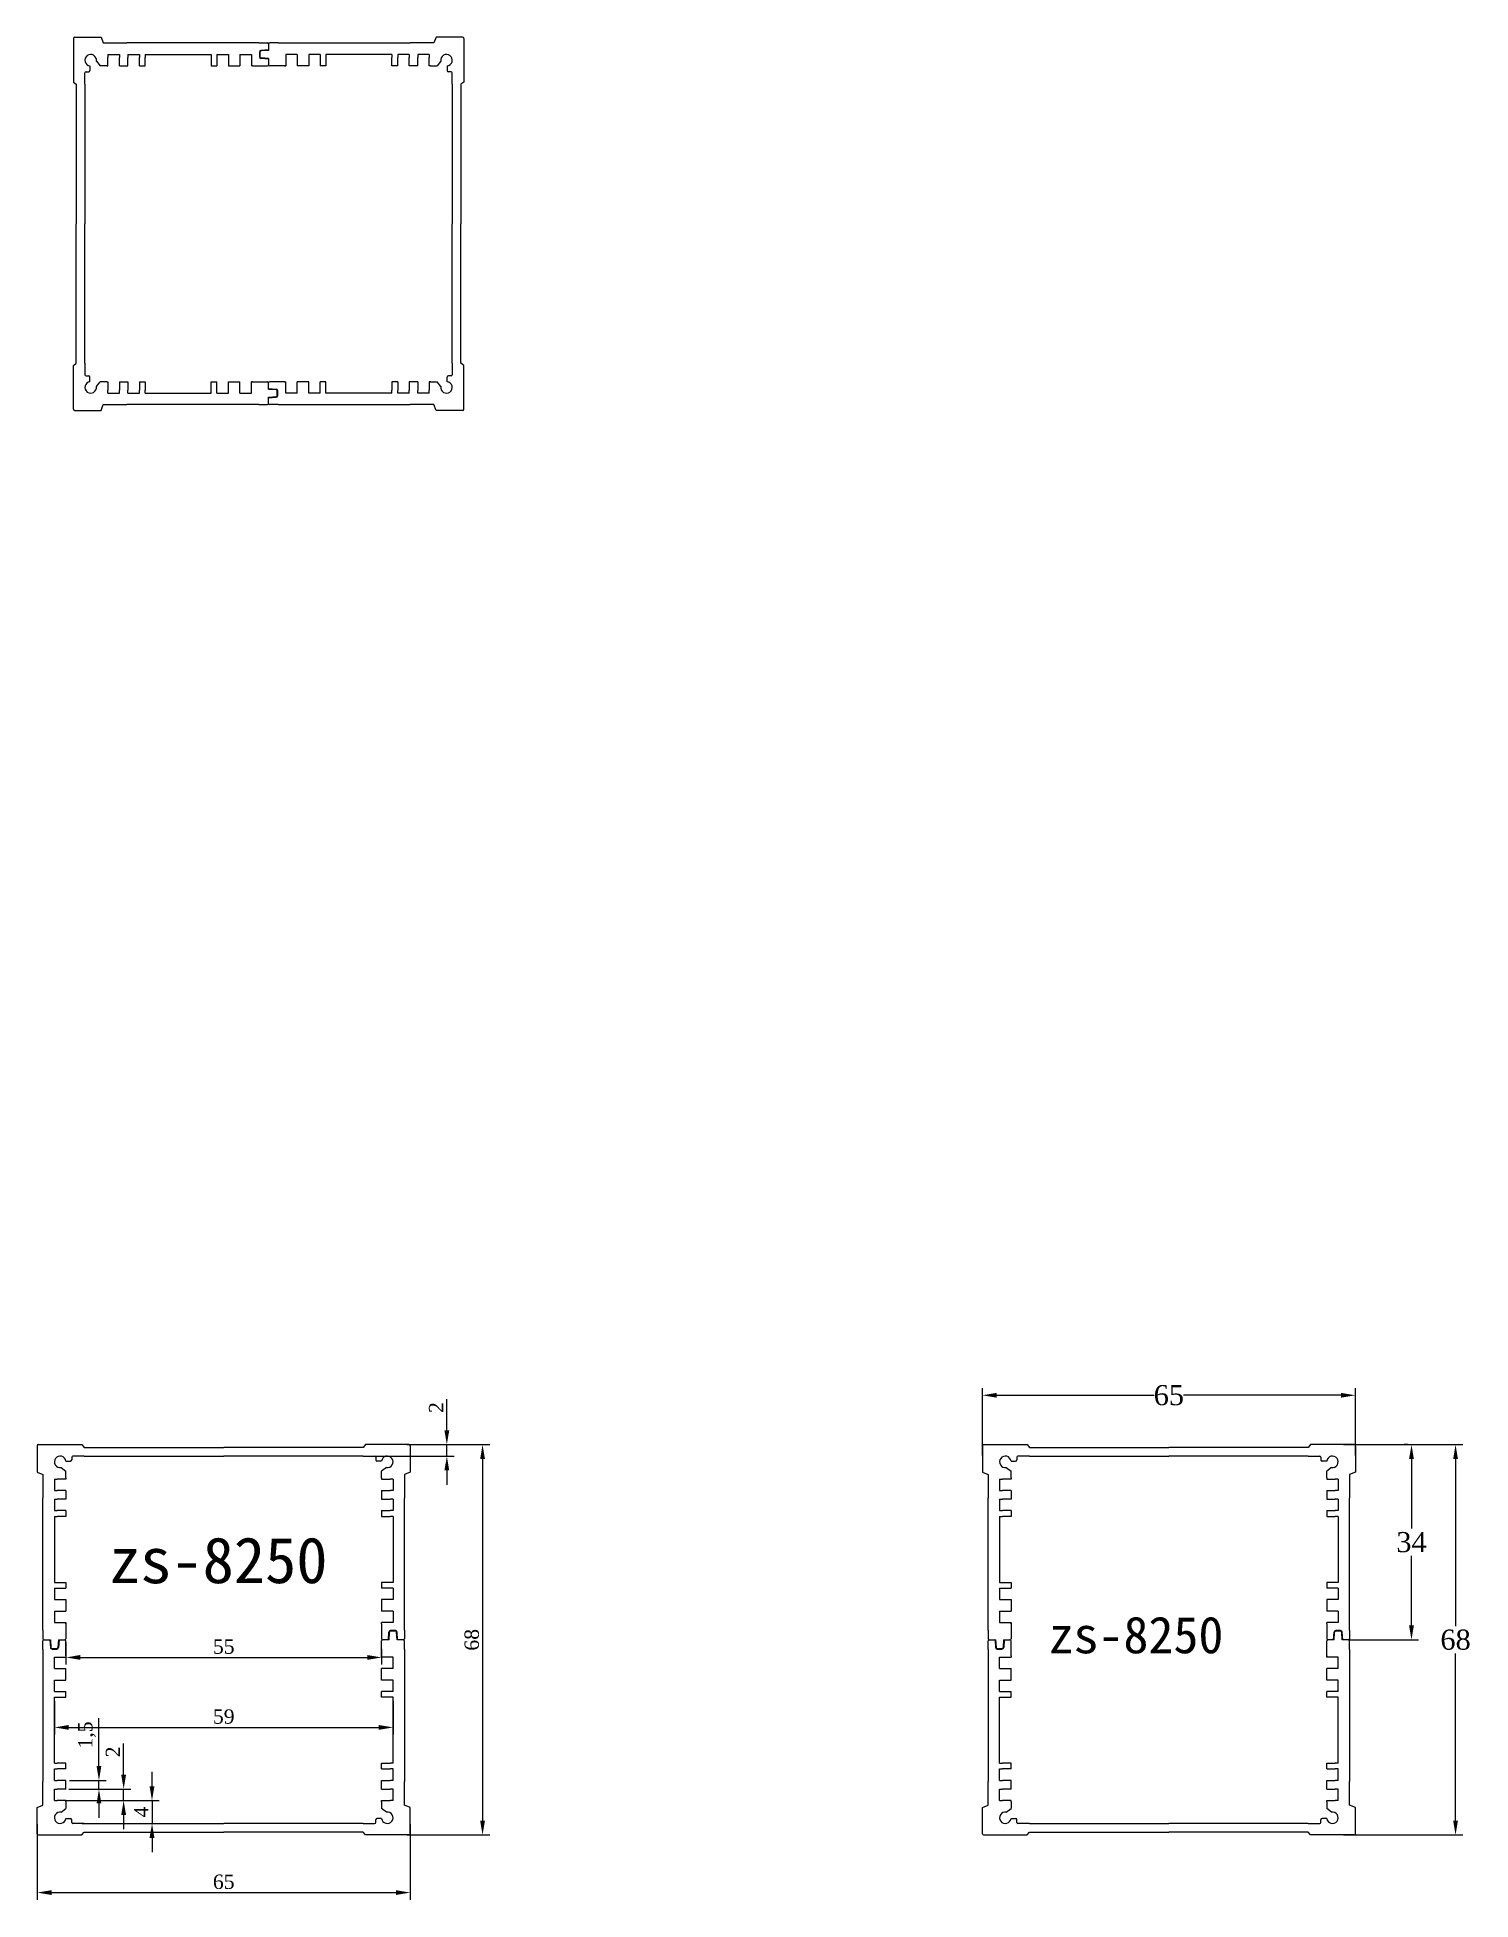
# Model space of a CAD drawing. Header units: millimetres. Extents: x 95 to 8422, y 499 to 941.
# Drawn here: x 3269.2 to 3519, y 499.3 to 823.7 of the extents above; entities that cross this region are included whole.
import ezdxf

# ---------------------------------------------------------------- set-up
doc = ezdxf.new("R2010")
doc.units = ezdxf.units.MM
doc.styles.get("Standard").update_dxf_attribs({"font": 'times.shx', "bigfont": 'gbcbig.shx'})
doc.dimstyles.new('ISO-25', dxfattribs={"dimtxt": 2.5, "dimasz": 2.5, "dimexe": 1.25, "dimexo": 0.625, "dimtad": 1, "dimtxsty": 'Standard', "dimcen": 2.5, "dimadec": 0, "dimazin": 0, "dimtfac": 1, "dimtmove": 0, "dimatfit": 3, "dimfxl": 0, "dimarcsym": 0})

msp = doc.modelspace()

# ---------------------------------------------------------------- texts
at = {"color": 2, "insert": (3281.727, 562.434), "char_height": 8, "width": 43.86933, "attachment_point": 1}
msp.add_mtext('{\\fFangSong_GB2312|b0|i0|c134|p49;zs-8250}', dxfattribs=at)
at = {"color": 5, "insert": (3445.456, 548.617), "char_height": 6.4, "width": 35.09546, "attachment_point": 1}
msp.add_mtext('{\\fFangSong_GB2312|b0|i0|c134|p49;zs-8250}', dxfattribs=at)

# ---------------------------------------------------------------- blocks, each defined once
blk = doc.blocks.new('*D1')
at = {"color": 0, "lineweight": -2}
for p, q in [((3333.68, 578.56), (3348.08, 578.56)), ((3346.83, 576.06), (3346.83, 513.06)), ((3333.68, 510.56), (3348.08, 510.56))]:
    blk.add_line(p, q, dxfattribs=at)
at = {"color": 0}
for points in [[(3346.42, 576.06), (3347.25, 576.06), (3346.83, 578.56)], [(3346.42, 513.06), (3347.25, 513.06), (3346.83, 510.56)]]:
    blk.add_solid(points, dxfattribs=at)
at = {"layer": 'Defpoints', "color": 0}
for p in [(3333.05, 578.56), (3333.05, 510.56), (3346.83, 510.56)]:
    blk.add_point(p, dxfattribs=at)
at = {"color": 0, "insert": (3344.96, 544.56), "char_height": 2.5, "attachment_point": 5, "rotation": 90}
blk.add_mtext('68', dxfattribs=at)
blk = doc.blocks.new('*D2')
at = {"color": 0, "lineweight": -2}
for p, q in [((3269.23, 512.43), (3269.23, 499.28)), ((3334.23, 512.43), (3334.23, 499.28)), ((3271.73, 500.53), (3331.73, 500.53))]:
    blk.add_line(p, q, dxfattribs=at)
at = {"color": 0}
for points in [[(3271.73, 500.94), (3271.73, 500.11), (3269.23, 500.53)], [(3331.73, 500.94), (3331.73, 500.11), (3334.23, 500.53)]]:
    blk.add_solid(points, dxfattribs=at)
at = {"layer": 'Defpoints', "color": 0}
for p in [(3269.23, 513.06), (3334.23, 513.06), (3334.23, 500.53)]:
    blk.add_point(p, dxfattribs=at)
at = {"color": 0, "insert": (3301.73, 502.4), "char_height": 2.5, "attachment_point": 5}
blk.add_mtext('65', dxfattribs=at)
blk = doc.blocks.new('*D3')
at = {"color": 0, "lineweight": -2}
for p, q in [((3289.23, 519.06), (3289.23, 521.56)), ((3274.11, 516.56), (3290.48, 516.56)), ((3289.23, 516.56), (3289.23, 512.56)), ((3277.06, 512.56), (3290.48, 512.56)), ((3289.23, 510.06), (3289.23, 507.56))]:
    blk.add_line(p, q, dxfattribs=at)
at = {"color": 0}
for points in [[(3288.81, 519.06), (3289.65, 519.06), (3289.23, 516.56)], [(3288.81, 510.06), (3289.65, 510.06), (3289.23, 512.56)]]:
    blk.add_solid(points, dxfattribs=at)
at = {"layer": 'Defpoints', "color": 0}
for p in [(3273.48, 516.56), (3276.43, 512.56), (3289.23, 512.56)]:
    blk.add_point(p, dxfattribs=at)
at = {"color": 0, "insert": (3287.35, 514.56), "char_height": 2.5, "attachment_point": 5, "rotation": 90}
blk.add_mtext('4', dxfattribs=at)
blk = doc.blocks.new('*D4')
at = {"color": 0, "lineweight": -2}
for p, q in [((3284.29, 521.06), (3284.29, 526.48)), ((3274.73, 518.56), (3285.54, 518.56)), ((3274.73, 516.56), (3285.54, 516.56)), ((3284.29, 516.56), (3284.29, 518.56)), ((3284.29, 514.06), (3284.29, 511.56))]:
    blk.add_line(p, q, dxfattribs=at)
at = {"color": 0}
for points in [[(3283.87, 521.06), (3284.71, 521.06), (3284.29, 518.56)], [(3283.87, 514.06), (3284.71, 514.06), (3284.29, 516.56)]]:
    blk.add_solid(points, dxfattribs=at)
at = {"layer": 'Defpoints', "color": 0}
for p in [(3274.11, 518.56), (3274.11, 516.56), (3284.29, 518.56)]:
    blk.add_point(p, dxfattribs=at)
at = {"color": 0, "insert": (3282.42, 525.02), "char_height": 2.5, "attachment_point": 5, "rotation": 90}
blk.add_mtext('2', dxfattribs=at)
blk = doc.blocks.new('*D5')
at = {"color": 0, "lineweight": -2}
for p, q in [((3279.99, 522.56), (3279.99, 530.89)), ((3274.86, 520.06), (3281.24, 520.06)), ((3279.99, 518.56), (3279.99, 520.06)), ((3274.73, 518.56), (3281.24, 518.56)), ((3279.99, 516.06), (3279.99, 513.56))]:
    blk.add_line(p, q, dxfattribs=at)
at = {"color": 0}
for points in [[(3279.57, 522.56), (3280.4, 522.56), (3279.99, 520.06)], [(3279.57, 516.06), (3280.4, 516.06), (3279.99, 518.56)]]:
    blk.add_solid(points, dxfattribs=at)
at = {"layer": 'Defpoints', "color": 0}
for p in [(3274.23, 520.06), (3279.99, 520.06), (3274.11, 518.56)]:
    blk.add_point(p, dxfattribs=at)
at = {"color": 0, "insert": (3277.9, 527.98), "char_height": 2.5, "attachment_point": 5, "rotation": 90}
blk.add_mtext('1,5', dxfattribs=at)
blk = doc.blocks.new('*D6')
at = {"color": 0, "lineweight": -2}
for p, q in [((3272.23, 533.93), (3272.23, 528.05)), ((3331.23, 533.93), (3331.23, 528.05)), ((3274.73, 529.3), (3328.73, 529.3))]:
    blk.add_line(p, q, dxfattribs=at)
at = {"color": 0}
for points in [[(3274.73, 529.72), (3274.73, 528.88), (3272.23, 529.3)], [(3328.73, 529.72), (3328.73, 528.88), (3331.23, 529.3)]]:
    blk.add_solid(points, dxfattribs=at)
at = {"layer": 'Defpoints', "color": 0}
for p in [(3272.23, 534.56), (3331.23, 534.56), (3331.23, 529.3)]:
    blk.add_point(p, dxfattribs=at)
at = {"color": 0, "insert": (3301.73, 531.18), "char_height": 2.5, "attachment_point": 5}
blk.add_mtext('59', dxfattribs=at)
blk = doc.blocks.new('*D36')
at = {"color": 0, "lineweight": -2}
for p, q in [((3340.61, 581.06), (3340.61, 586.48)), ((3338.68, 578.56), (3341.86, 578.56)), ((3340.61, 576.56), (3340.61, 578.56)), ((3327.66, 576.56), (3341.86, 576.56)), ((3340.61, 574.06), (3340.61, 571.56))]:
    blk.add_line(p, q, dxfattribs=at)
at = {"color": 0}
for points in [[(3340.19, 581.06), (3341.03, 581.06), (3340.61, 578.56)], [(3340.19, 574.06), (3341.03, 574.06), (3340.61, 576.56)]]:
    blk.add_solid(points, dxfattribs=at)
at = {"layer": 'Defpoints', "color": 0}
for p in [(3338.06, 578.56), (3340.61, 578.56), (3327.03, 576.56)]:
    blk.add_point(p, dxfattribs=at)
at = {"color": 0, "insert": (3338.74, 585.02), "char_height": 2.5, "attachment_point": 5, "rotation": 90}
blk.add_mtext('2', dxfattribs=at)
blk = doc.blocks.new('*D37')
at = {"color": 0, "lineweight": -2}
for p, q in [((3274.23, 544.13), (3274.23, 540.24)), ((3329.23, 542.98), (3329.23, 540.24)), ((3276.73, 541.49), (3326.73, 541.49))]:
    blk.add_line(p, q, dxfattribs=at)
at = {"color": 0}
for points in [[(3276.73, 541.91), (3276.73, 541.07), (3274.23, 541.49)], [(3326.73, 541.91), (3326.73, 541.07), (3329.23, 541.49)]]:
    blk.add_solid(points, dxfattribs=at)
at = {"layer": 'Defpoints', "color": 0}
for p in [(3274.23, 544.76), (3329.23, 543.61), (3329.23, 541.49)]:
    blk.add_point(p, dxfattribs=at)
at = {"color": 0, "insert": (3301.73, 543.36), "char_height": 2.5, "attachment_point": 5}
blk.add_mtext('55', dxfattribs=at)
blk = doc.blocks.new('*D38')
at = {"color": 5, "lineweight": -2}
for p, q in [((3433.93, 576.68), (3433.93, 588.41)), ((3498.93, 576.68), (3498.93, 588.41)), ((3436.43, 587.16), (3463.88, 587.16)), ((3496.43, 587.16), (3468.98, 587.16))]:
    blk.add_line(p, q, dxfattribs=at)
at = {"color": 5}
for points in [[(3436.43, 587.58), (3436.43, 586.74), (3433.93, 587.16)], [(3496.43, 587.58), (3496.43, 586.74), (3498.93, 587.16)]]:
    blk.add_solid(points, dxfattribs=at)
at = {"layer": 'Defpoints', "color": 0}
for p in [(3498.93, 587.16), (3433.93, 576.06), (3498.93, 576.06)]:
    blk.add_point(p, dxfattribs=at)
at = {"color": 5, "insert": (3466.43, 587.16), "char_height": 3.5, "attachment_point": 5}
blk.add_mtext('65', dxfattribs=at)
blk = doc.blocks.new('*D39')
at = {"color": 5, "lineweight": -2}
for p, q in [((3496.87, 578.56), (3517.64, 578.56)), ((3516.39, 576.06), (3516.39, 546.95)), ((3516.39, 513.06), (3516.39, 542.17)), ((3496.87, 510.56), (3517.64, 510.56))]:
    blk.add_line(p, q, dxfattribs=at)
at = {"color": 5}
for points in [[(3515.97, 576.06), (3516.81, 576.06), (3516.39, 578.56)], [(3515.97, 513.06), (3516.81, 513.06), (3516.39, 510.56)]]:
    blk.add_solid(points, dxfattribs=at)
at = {"layer": 'Defpoints', "color": 0}
for p in [(3496.24, 578.56), (3496.24, 510.56), (3516.39, 510.56)]:
    blk.add_point(p, dxfattribs=at)
at = {"color": 5, "insert": (3516.39, 544.56), "char_height": 3.5, "attachment_point": 5}
blk.add_mtext('68', dxfattribs=at)
blk = doc.blocks.new('*D40')
at = {"color": 5, "lineweight": -2}
for p, q in [((3508.08, 578.56), (3507.46, 578.56)), ((3508.71, 576.06), (3508.71, 563.93)), ((3508.71, 547.06), (3508.71, 559.18)), ((3497.93, 544.56), (3509.96, 544.56))]:
    blk.add_line(p, q, dxfattribs=at)
at = {"color": 5}
for points in [[(3508.29, 576.06), (3509.13, 576.06), (3508.71, 578.56)], [(3508.29, 547.06), (3509.13, 547.06), (3508.71, 544.56)]]:
    blk.add_solid(points, dxfattribs=at)
at = {"layer": 'Defpoints', "color": 0}
for p in [(3508.71, 578.56), (3508.71, 578.56), (3497.31, 544.56)]:
    blk.add_point(p, dxfattribs=at)
at = {"color": 5, "insert": (3508.71, 561.56), "char_height": 3.5, "attachment_point": 5}
blk.add_mtext('34', dxfattribs=at)

# ---------------------------------------------------------------- dimensions: what is measured, and where the dimension line sits
dim = msp.add_linear_dim(base=(3498.931, 587.159), p1=(3433.931, 576.059), p2=(3498.931, 576.059), dimstyle='ISO-25', override={"dimtxt": 3.5, "dimtad": 0, "dimtih": 1, "dimtoh": 1, "dimcen": 0, "dimclrd": 5, "dimclre": 5, "dimclrt": 5, "dimfxl": 0.18})
dim.commit()
dim.dimension.update_dxf_attribs({"geometry": '*D38', "text_midpoint": (3466.431, 587.159)})
at = {"color": 2}
for base, p1, p2, picture, middle in [((3340.611, 578.559), (3327.03, 576.559), (3338.06, 578.559), '*D36', (3338.736, 585.017)), ((3346.835, 510.559), (3333.05, 578.559), (3333.05, 510.559), '*D1', (3344.96, 544.559)), ((3279.986, 520.059), (3274.105, 518.559), (3274.23, 520.059), '*D5', (3277.903, 527.976)), ((3284.29, 518.559), (3274.105, 516.559), (3274.105, 518.559), '*D4', (3282.415, 525.017)), ((3289.229, 512.559), (3273.48, 516.559), (3276.43, 512.559), '*D3', (3287.354, 514.559))]:
    dim = msp.add_linear_dim(base=base, p1=p1, p2=p2, angle=90, dimstyle='ISO-25', dxfattribs=at)
    dim.commit()
    dim.dimension.update_dxf_attribs({"geometry": picture, "text_midpoint": middle})
for base, p1, p2, picture, middle in [((3516.389, 510.559), (3496.243, 578.559), (3496.243, 510.559), '*D39', (3516.389, 544.559)), ((3508.71, 578.559), (3497.306, 544.559), (3508.71, 578.559), '*D40', (3508.71, 561.559))]:
    dim = msp.add_linear_dim(base=base, p1=p1, p2=p2, angle=90, dimstyle='ISO-25', override={"dimtxt": 3.5, "dimtad": 0, "dimtih": 1, "dimtoh": 1, "dimcen": 0, "dimclrd": 5, "dimclre": 5, "dimclrt": 5, "dimfxl": 0.18})
    dim.commit()
    dim.dimension.update_dxf_attribs({"geometry": picture, "text_midpoint": middle})
for base, p1, p2, picture, middle in [((3329.23, 541.488), (3274.23, 544.759), (3329.23, 543.609), '*D37', (3301.73, 543.363)), ((3331.23, 529.301), (3272.23, 534.559), (3331.23, 534.559), '*D6', (3301.73, 531.176)), ((3334.23, 500.528), (3269.23, 513.059), (3334.23, 513.059), '*D2', (3301.73, 502.403))]:
    dim = msp.add_linear_dim(base=base, p1=p1, p2=p2, dimstyle='ISO-25', dxfattribs=at)
    dim.commit()
    dim.dimension.update_dxf_attribs({"geometry": picture, "text_midpoint": middle})

# ---------------------------------------------------------------- linework, layer by layer
for p, q in [((3275.543, 823.538), (3275.543, 815.938)), ((3275.743, 823.738), (3280.343, 823.738)), ((3280.343, 823.738), (3280.743, 822.738)), ((3280.743, 822.738), (3284.843, 822.738)), ((3307.843, 822.738), (3284.843, 822.738)), ((3307.843, 822.738), (3309.343, 822.738)), ((3307.943, 821.151), (3307.943, 820.325)), ((3308.043, 821.151), (3308.043, 820.325)), ((3309.537, 821.538), (3308.223, 821.451)), ((3309.543, 821.438), (3308.23, 821.351)), ((3309.537, 821.538), (3309.543, 821.539)), ((3309.543, 822.538), (3309.543, 821.438)), ((3309.543, 822.538), (3309.543, 821.539)), ((3311.243, 822.738), (3309.743, 822.738)), ((3311.243, 822.738), (3334.243, 822.738)), ((3338.343, 822.738), (3334.243, 822.738)), ((3338.743, 823.738), (3338.343, 822.738)), ((3343.343, 823.738), (3338.743, 823.738)), ((3343.543, 823.538), (3343.543, 815.938)), ((3277.743, 817.738), (3278.212, 817.738)), ((3278.412, 818.747), (3278.412, 817.938)), ((3279.532, 819.587), (3280.168, 818.738)), ((3281.343, 818.738), (3280.168, 818.738)), ((3281.343, 818.738), (3281.543, 818.738)), ((3281.543, 820.738), (3283.543, 820.738)), ((3281.543, 820.738), (3281.543, 820.238)), ((3281.543, 818.738), (3281.543, 820.238)), ((3283.543, 820.738), (3283.543, 820.238)), ((3283.543, 818.738), (3283.543, 820.238)), ((3283.543, 818.738), (3285.043, 818.738)), ((3285.043, 820.738), (3287.043, 820.738)), ((3285.043, 820.738), (3285.043, 820.238)), ((3285.043, 818.738), (3285.043, 820.238)), ((3287.043, 820.738), (3287.043, 820.238)), ((3287.043, 818.738), (3287.043, 820.238)), ((3287.043, 818.738), (3288.043, 818.738)), ((3288.043, 820.738), (3299.543, 820.738)), ((3288.043, 820.738), (3288.043, 820.238)), ((3288.043, 818.738), (3288.043, 820.238)), ((3299.543, 820.738), (3299.543, 820.081)), ((3299.543, 820.238), (3299.543, 818.738)), ((3299.543, 818.738), (3300.543, 818.738)), ((3300.543, 820.738), (3302.543, 820.738)), ((3300.543, 820.738), (3300.543, 820.238)), ((3300.543, 820.238), (3300.543, 818.938)), ((3300.543, 820.238), (3300.543, 818.738)), ((3302.543, 820.738), (3302.543, 820.238)), ((3302.543, 820.238), (3302.543, 818.938)), ((3302.543, 818.938), (3302.543, 818.738)), ((3302.543, 818.738), (3304.343, 818.738)), ((3304.343, 818.738), (3304.543, 818.738)), ((3304.543, 820.738), (3304.543, 818.938)), ((3304.543, 820.738), (3306.543, 820.738)), ((3304.543, 818.938), (3304.543, 818.738)), ((3306.543, 820.738), (3306.543, 818.938)), ((3306.543, 818.938), (3306.543, 818.738)), ((3306.743, 818.738), (3306.543, 818.738)), ((3306.743, 818.738), (3307.843, 818.738)), ((3307.843, 818.738), (3309.343, 818.738)), ((3308.043, 820.039), (3308.043, 820.038)), ((3308.043, 820.039), (3308.043, 820.038)), ((3309.537, 819.939), (3308.223, 820.026)), ((3309.543, 820.038), (3308.23, 820.126)), ((3309.543, 819.939), (3309.537, 819.939)), ((3309.543, 820.038), (3309.543, 818.938)), ((3309.543, 819.939), (3309.543, 818.938)), ((3311.243, 818.738), (3309.743, 818.738)), ((3312.543, 818.738), (3311.243, 818.738)), ((3312.343, 818.738), (3312.543, 818.738)), ((3312.543, 820.738), (3312.543, 818.938)), ((3314.543, 820.738), (3312.543, 820.738)), ((3312.543, 818.938), (3312.543, 818.738)), ((3314.543, 820.738), (3314.543, 818.938)), ((3314.543, 818.938), (3314.543, 818.738)), ((3314.743, 818.738), (3314.543, 818.738)), ((3316.543, 818.738), (3314.743, 818.738)), ((3318.543, 820.738), (3316.543, 820.738)), ((3316.543, 820.738), (3316.543, 820.238)), ((3316.543, 820.238), (3316.543, 818.938)), ((3316.543, 818.938), (3316.543, 818.738)), ((3318.543, 820.738), (3318.543, 820.238)), ((3318.543, 820.238), (3318.543, 818.938)), ((3318.543, 820.238), (3318.543, 818.738)), ((3319.543, 818.738), (3318.543, 818.738)), ((3331.043, 820.738), (3319.543, 820.738)), ((3319.543, 820.738), (3319.543, 820.081)), ((3319.543, 820.238), (3319.543, 818.738)), ((3331.043, 820.738), (3331.043, 820.238)), ((3331.043, 818.738), (3331.043, 820.238)), ((3332.043, 818.738), (3331.043, 818.738)), ((3334.043, 820.738), (3332.043, 820.738)), ((3332.043, 820.738), (3332.043, 820.238)), ((3332.043, 818.738), (3332.043, 820.238)), ((3334.043, 820.738), (3334.043, 820.238)), ((3334.043, 818.738), (3334.043, 820.238)), ((3335.543, 818.738), (3334.043, 818.738)), ((3337.543, 820.738), (3335.543, 820.738)), ((3335.543, 820.738), (3335.543, 820.238)), ((3335.543, 818.738), (3335.543, 820.238)), ((3337.543, 820.738), (3337.543, 820.238)), ((3337.543, 818.738), (3337.543, 820.238)), ((3337.743, 818.738), (3337.543, 818.738)), ((3337.743, 818.738), (3338.918, 818.738)), ((3339.555, 819.587), (3338.918, 818.738)), ((3340.675, 818.747), (3340.675, 817.938)), ((3341.343, 817.738), (3340.875, 817.738)), ((3275.543, 815.938), (3276.043, 815.538)), ((3276.043, 815.538), (3276.043, 791.238)), ((3277.543, 815.538), (3277.543, 817.538)), ((3277.543, 815.538), (3277.543, 791.238)), ((3341.543, 815.538), (3341.543, 817.538)), ((3341.543, 815.538), (3341.543, 791.238)), ((3343.543, 815.938), (3343.043, 815.538)), ((3343.043, 815.538), (3343.043, 791.238)), ((3276.043, 766.938), (3276.043, 791.238)), ((3277.543, 766.938), (3277.543, 791.238)), ((3341.543, 766.938), (3341.543, 791.238)), ((3343.043, 766.938), (3343.043, 791.238)), ((3275.543, 766.538), (3276.043, 766.938)), ((3275.543, 758.938), (3275.543, 766.538)), ((3277.543, 766.938), (3277.543, 764.938)), ((3341.543, 766.938), (3341.543, 764.938)), ((3343.543, 766.538), (3343.043, 766.938)), ((3343.543, 758.938), (3343.543, 766.538)), ((3277.743, 764.738), (3278.212, 764.738)), ((3278.412, 763.73), (3278.412, 764.538)), ((3279.532, 762.89), (3280.168, 763.738)), ((3281.343, 763.738), (3280.168, 763.738)), ((3281.343, 763.738), (3281.543, 763.738)), ((3281.543, 763.738), (3281.543, 762.238)), ((3283.543, 763.738), (3285.043, 763.738)), ((3283.543, 763.738), (3283.543, 762.238)), ((3285.043, 763.738), (3285.043, 762.238)), ((3287.043, 763.738), (3288.043, 763.738)), ((3287.043, 763.738), (3287.043, 762.238)), ((3288.043, 763.738), (3288.043, 762.238)), ((3299.543, 763.738), (3300.543, 763.738)), ((3299.543, 762.238), (3299.543, 763.738)), ((3300.543, 762.238), (3300.543, 763.738)), ((3300.543, 762.238), (3300.543, 763.538)), ((3302.543, 763.738), (3304.343, 763.738)), ((3302.543, 763.538), (3302.543, 763.738)), ((3302.543, 762.238), (3302.543, 763.538)), ((3304.343, 763.738), (3304.543, 763.738)), ((3304.543, 763.538), (3304.543, 763.738)), ((3304.543, 761.738), (3304.543, 763.538)), ((3306.543, 763.538), (3306.543, 763.738)), ((3306.743, 763.738), (3306.543, 763.738)), ((3306.543, 763.738), (3307.843, 763.738)), ((3306.543, 761.738), (3306.543, 763.538)), ((3307.843, 763.738), (3309.343, 763.738)), ((3309.543, 762.538), (3309.543, 763.538)), ((3309.543, 762.438), (3309.543, 763.538)), ((3309.543, 762.538), (3309.55, 762.538)), ((3309.55, 762.538), (3310.863, 762.451)), ((3311.243, 763.738), (3309.743, 763.738)), ((3312.343, 763.738), (3311.243, 763.738)), ((3312.343, 763.738), (3312.543, 763.738)), ((3312.543, 763.538), (3312.543, 763.738)), ((3312.543, 761.738), (3312.543, 763.538)), ((3314.543, 763.538), (3314.543, 763.738)), ((3314.743, 763.738), (3314.543, 763.738)), ((3314.543, 761.738), (3314.543, 763.538)), ((3316.543, 763.738), (3314.743, 763.738)), ((3316.543, 763.538), (3316.543, 763.738)), ((3316.543, 762.238), (3316.543, 763.538)), ((3319.543, 763.738), (3318.543, 763.738)), ((3318.543, 762.238), (3318.543, 763.738)), ((3318.543, 762.238), (3318.543, 763.538)), ((3319.543, 762.238), (3319.543, 763.738)), ((3332.043, 763.738), (3331.043, 763.738)), ((3331.043, 763.738), (3331.043, 762.238)), ((3332.043, 763.738), (3332.043, 762.238)), ((3335.543, 763.738), (3334.043, 763.738)), ((3334.043, 763.738), (3334.043, 762.238)), ((3335.543, 763.738), (3335.543, 762.238)), ((3337.743, 763.738), (3337.543, 763.738)), ((3337.543, 763.738), (3337.543, 762.238)), ((3337.743, 763.738), (3338.918, 763.738)), ((3339.555, 762.89), (3338.918, 763.738)), ((3340.675, 763.73), (3340.675, 764.538)), ((3341.343, 764.738), (3340.875, 764.738)), ((3280.343, 758.738), (3280.743, 759.738)), ((3280.743, 759.738), (3284.843, 759.738)), ((3281.543, 761.738), (3281.543, 762.238)), ((3281.543, 761.738), (3283.543, 761.738)), ((3283.543, 761.738), (3283.543, 762.238)), ((3307.843, 759.738), (3284.843, 759.738)), ((3285.043, 761.738), (3285.043, 762.238)), ((3285.043, 761.738), (3287.043, 761.738)), ((3287.043, 761.738), (3287.043, 762.238)), ((3288.043, 761.738), (3288.043, 762.238)), ((3288.043, 761.738), (3299.543, 761.738)), ((3299.543, 761.738), (3299.543, 762.396)), ((3300.543, 761.738), (3300.543, 762.238)), ((3300.543, 761.738), (3302.543, 761.738)), ((3302.543, 761.738), (3302.543, 762.238)), ((3304.543, 761.738), (3306.543, 761.738)), ((3307.843, 759.738), (3309.343, 759.738)), ((3309.543, 762.438), (3310.857, 762.351)), ((3309.543, 761.038), (3310.857, 761.126)), ((3309.543, 761.038), (3309.543, 761.038)), ((3309.543, 759.938), (3309.543, 761.038)), ((3309.55, 760.939), (3309.543, 760.938)), ((3309.543, 759.938), (3309.543, 760.938)), ((3309.55, 760.939), (3310.863, 761.026)), ((3311.243, 759.738), (3309.743, 759.738)), ((3311.043, 762.438), (3311.043, 762.438)), ((3311.043, 762.438), (3311.043, 762.438)), ((3311.043, 761.325), (3311.043, 762.151)), ((3311.143, 761.325), (3311.143, 762.151)), ((3311.243, 759.738), (3334.243, 759.738)), ((3314.543, 761.738), (3312.543, 761.738)), ((3316.543, 761.738), (3316.543, 762.238)), ((3318.543, 761.738), (3316.543, 761.738)), ((3318.543, 761.738), (3318.543, 762.238)), ((3319.543, 761.738), (3319.543, 762.396)), ((3331.043, 761.738), (3319.543, 761.738)), ((3331.043, 761.738), (3331.043, 762.238)), ((3332.043, 761.738), (3332.043, 762.238)), ((3334.043, 761.738), (3332.043, 761.738)), ((3334.043, 761.738), (3334.043, 762.238)), ((3338.343, 759.738), (3334.243, 759.738)), ((3335.543, 761.738), (3335.543, 762.238)), ((3337.543, 761.738), (3335.543, 761.738)), ((3337.543, 761.738), (3337.543, 762.238)), ((3338.743, 758.738), (3338.343, 759.738)), ((3275.743, 758.738), (3280.343, 758.738)), ((3343.343, 758.738), (3338.743, 758.738)), ((3269.23, 578.359), (3269.23, 573.759)), ((3269.43, 578.559), (3277.03, 578.559)), ((3277.03, 578.559), (3277.43, 578.059)), ((3277.43, 578.059), (3301.73, 578.059)), ((3326.03, 578.059), (3301.73, 578.059)), ((3326.43, 578.559), (3326.03, 578.059)), ((3334.03, 578.559), (3326.43, 578.559)), ((3334.23, 578.359), (3334.23, 573.759)), ((3433.931, 578.359), (3433.931, 573.759)), ((3434.131, 578.559), (3441.731, 578.559)), ((3441.731, 578.559), (3442.131, 578.059)), ((3442.131, 578.059), (3466.431, 578.059)), ((3490.731, 578.059), (3466.431, 578.059)), ((3491.131, 578.559), (3490.731, 578.059)), ((3498.731, 578.559), (3491.131, 578.559)), ((3498.931, 578.359), (3498.931, 573.759)), ((3273.382, 574.57), (3274.23, 573.934)), ((3274.222, 575.69), (3275.03, 575.69)), ((3275.23, 576.359), (3275.23, 575.89)), ((3277.43, 576.559), (3275.43, 576.559)), ((3277.43, 576.559), (3301.73, 576.559)), ((3326.03, 576.559), (3301.73, 576.559)), ((3326.03, 576.559), (3328.03, 576.559)), ((3328.23, 576.359), (3328.23, 575.89)), ((3329.239, 575.69), (3328.43, 575.69)), ((3330.079, 574.57), (3329.23, 573.934)), ((3438.083, 574.57), (3438.931, 573.934)), ((3438.923, 575.69), (3439.731, 575.69)), ((3439.931, 576.359), (3439.931, 575.89)), ((3442.131, 576.559), (3440.131, 576.559)), ((3442.131, 576.559), (3466.431, 576.559)), ((3490.731, 576.559), (3466.431, 576.559)), ((3490.731, 576.559), (3492.731, 576.559)), ((3492.931, 576.359), (3492.931, 575.89)), ((3493.94, 575.69), (3493.131, 575.69)), ((3494.78, 574.57), (3493.931, 573.934)), ((3269.23, 573.759), (3270.23, 573.359)), ((3270.23, 573.359), (3270.23, 569.259)), ((3272.23, 572.559), (3272.23, 570.559)), ((3272.23, 572.559), (3272.73, 572.559)), ((3274.23, 572.559), (3272.73, 572.559)), ((3274.23, 572.759), (3274.23, 573.934)), ((3274.23, 572.759), (3274.23, 572.559)), ((3329.23, 572.759), (3329.23, 573.934)), ((3329.23, 572.759), (3329.23, 572.559)), ((3329.23, 572.559), (3330.73, 572.559)), ((3331.23, 572.559), (3330.73, 572.559)), ((3331.23, 572.559), (3331.23, 570.559)), ((3334.23, 573.759), (3333.23, 573.359)), ((3333.23, 573.359), (3333.23, 569.259)), ((3433.931, 573.759), (3434.931, 573.359)), ((3434.931, 573.359), (3434.931, 569.259)), ((3436.931, 572.559), (3436.931, 570.559)), ((3436.931, 572.559), (3437.431, 572.559)), ((3438.931, 572.559), (3437.431, 572.559)), ((3438.931, 572.759), (3438.931, 573.934)), ((3438.931, 572.759), (3438.931, 572.559)), ((3493.931, 572.759), (3493.931, 573.934)), ((3493.931, 572.759), (3493.931, 572.559)), ((3493.931, 572.559), (3495.431, 572.559)), ((3495.931, 572.559), (3495.431, 572.559)), ((3495.931, 572.559), (3495.931, 570.559)), ((3498.931, 573.759), (3497.931, 573.359)), ((3497.931, 573.359), (3497.931, 569.259)), ((3270.23, 546.259), (3270.23, 569.259)), ((3272.23, 570.559), (3272.73, 570.559)), ((3272.23, 569.059), (3272.23, 567.059)), ((3272.23, 569.059), (3272.73, 569.059)), ((3274.23, 570.559), (3272.73, 570.559)), ((3274.23, 569.059), (3272.73, 569.059)), ((3274.23, 570.559), (3274.23, 569.059)), ((3329.23, 570.559), (3329.23, 569.059)), ((3329.23, 570.559), (3330.73, 570.559)), ((3329.23, 569.059), (3330.73, 569.059)), ((3331.23, 570.559), (3330.73, 570.559)), ((3331.23, 569.059), (3330.73, 569.059)), ((3331.23, 569.059), (3331.23, 567.059)), ((3333.23, 546.259), (3333.23, 569.259)), ((3434.931, 546.259), (3434.931, 569.259)), ((3436.931, 570.559), (3437.431, 570.559)), ((3436.931, 569.059), (3436.931, 567.059)), ((3436.931, 569.059), (3437.431, 569.059)), ((3438.931, 570.559), (3437.431, 570.559)), ((3438.931, 569.059), (3437.431, 569.059)), ((3438.931, 570.559), (3438.931, 569.059)), ((3493.931, 570.559), (3493.931, 569.059)), ((3493.931, 570.559), (3495.431, 570.559)), ((3493.931, 569.059), (3495.431, 569.059)), ((3495.931, 570.559), (3495.431, 570.559)), ((3495.931, 569.059), (3495.431, 569.059)), ((3495.931, 569.059), (3495.931, 567.059)), ((3497.931, 546.259), (3497.931, 569.259)), ((3272.23, 567.059), (3272.73, 567.059)), ((3272.23, 566.059), (3272.23, 554.559)), ((3272.23, 566.059), (3272.73, 566.059)), ((3274.23, 567.059), (3272.73, 567.059)), ((3274.23, 566.059), (3272.73, 566.059)), ((3274.23, 567.059), (3274.23, 566.059)), ((3329.23, 567.059), (3329.23, 566.059)), ((3329.23, 567.059), (3330.73, 567.059)), ((3329.23, 566.059), (3330.73, 566.059)), ((3331.23, 567.059), (3330.73, 567.059)), ((3331.23, 566.059), (3330.73, 566.059)), ((3331.23, 566.059), (3331.23, 554.559)), ((3436.931, 567.059), (3437.431, 567.059)), ((3436.931, 566.059), (3436.931, 554.559)), ((3436.931, 566.059), (3437.431, 566.059)), ((3438.931, 567.059), (3437.431, 567.059)), ((3438.931, 566.059), (3437.431, 566.059)), ((3438.931, 567.059), (3438.931, 566.059)), ((3493.931, 567.059), (3493.931, 566.059)), ((3493.931, 567.059), (3495.431, 567.059)), ((3493.931, 566.059), (3495.431, 566.059)), ((3495.931, 567.059), (3495.431, 567.059)), ((3495.931, 566.059), (3495.431, 566.059)), ((3495.931, 566.059), (3495.931, 554.559)), ((3272.23, 554.559), (3272.888, 554.559)), ((3272.23, 553.559), (3272.23, 551.559)), ((3272.23, 553.559), (3272.73, 553.559)), ((3272.73, 554.559), (3274.23, 554.559)), ((3272.73, 553.559), (3274.03, 553.559)), ((3272.73, 553.559), (3274.23, 553.559)), ((3274.23, 554.559), (3274.23, 553.559)), ((3329.23, 554.559), (3329.23, 553.559)), ((3330.73, 554.559), (3329.23, 554.559)), ((3330.73, 553.559), (3329.23, 553.559)), ((3330.73, 553.559), (3329.43, 553.559)), ((3331.23, 554.559), (3330.572, 554.559)), ((3331.23, 553.559), (3330.73, 553.559)), ((3331.23, 553.559), (3331.23, 551.559)), ((3436.931, 554.559), (3437.589, 554.559)), ((3436.931, 553.559), (3436.931, 551.559)), ((3436.931, 553.559), (3437.431, 553.559)), ((3437.431, 554.559), (3438.931, 554.559)), ((3437.431, 553.559), (3438.731, 553.559)), ((3437.431, 553.559), (3438.931, 553.559)), ((3438.931, 554.559), (3438.931, 553.559)), ((3493.931, 554.559), (3493.931, 553.559)), ((3495.431, 554.559), (3493.931, 554.559)), ((3495.431, 553.559), (3493.931, 553.559)), ((3495.431, 553.559), (3494.131, 553.559)), ((3495.931, 554.559), (3495.274, 554.559)), ((3495.931, 553.559), (3495.431, 553.559)), ((3495.931, 553.559), (3495.931, 551.559)), ((3272.23, 551.559), (3272.73, 551.559)), ((3272.23, 549.559), (3274.03, 549.559)), ((3272.23, 549.559), (3272.23, 547.559)), ((3272.73, 551.559), (3274.03, 551.559)), ((3274.03, 551.559), (3274.23, 551.559)), ((3274.03, 549.559), (3274.23, 549.559)), ((3274.23, 551.559), (3274.23, 549.759)), ((3274.23, 549.759), (3274.23, 549.559)), ((3329.23, 551.559), (3329.23, 549.759)), ((3329.43, 551.559), (3329.23, 551.559)), ((3329.23, 549.759), (3329.23, 549.559)), ((3329.43, 549.559), (3329.23, 549.559)), ((3330.73, 551.559), (3329.43, 551.559)), ((3331.23, 549.559), (3329.43, 549.559)), ((3331.23, 551.559), (3330.73, 551.559)), ((3331.23, 549.559), (3331.23, 547.559)), ((3436.931, 551.559), (3437.431, 551.559)), ((3436.931, 549.559), (3438.731, 549.559)), ((3436.931, 549.559), (3436.931, 547.559)), ((3437.431, 551.559), (3438.731, 551.559)), ((3438.731, 551.559), (3438.931, 551.559)), ((3438.731, 549.559), (3438.931, 549.559)), ((3438.931, 551.559), (3438.931, 549.759)), ((3438.931, 549.759), (3438.931, 549.559)), ((3493.931, 551.559), (3493.931, 549.759)), ((3494.131, 551.559), (3493.931, 551.559)), ((3493.931, 549.759), (3493.931, 549.559)), ((3494.131, 549.559), (3493.931, 549.559)), ((3495.431, 551.559), (3494.131, 551.559)), ((3495.931, 549.559), (3494.131, 549.559)), ((3495.931, 551.559), (3495.431, 551.559)), ((3495.931, 549.559), (3495.931, 547.559)), ((3270.23, 546.259), (3270.23, 544.759)), ((3272.23, 547.559), (3274.03, 547.559)), ((3274.03, 547.559), (3274.23, 547.559)), ((3274.23, 547.359), (3274.23, 547.559)), ((3274.23, 547.559), (3274.23, 546.259)), ((3274.23, 546.259), (3274.23, 544.759)), ((3329.43, 547.559), (3329.23, 547.559)), ((3329.23, 547.359), (3329.23, 547.559)), ((3329.23, 547.359), (3329.23, 546.259)), ((3329.23, 546.259), (3329.23, 544.759)), ((3331.23, 547.559), (3329.43, 547.559)), ((3330.431, 544.566), (3330.518, 545.879)), ((3330.531, 546.059), (3330.53, 546.059)), ((3330.531, 546.059), (3330.53, 546.059)), ((3330.53, 544.559), (3330.618, 545.872)), ((3331.643, 546.159), (3330.817, 546.159)), ((3331.643, 546.059), (3330.817, 546.059)), ((3331.93, 544.559), (3331.843, 545.872)), ((3332.03, 544.566), (3331.943, 545.879)), ((3333.23, 546.259), (3333.23, 544.759)), ((3434.931, 546.259), (3434.931, 544.759)), ((3436.931, 547.559), (3438.731, 547.559)), ((3438.731, 547.559), (3438.931, 547.559)), ((3438.931, 547.359), (3438.931, 547.559)), ((3438.931, 547.559), (3438.931, 546.259)), ((3438.931, 546.259), (3438.931, 544.759)), ((3494.131, 547.559), (3493.931, 547.559)), ((3493.931, 547.359), (3493.931, 547.559)), ((3493.931, 547.359), (3493.931, 546.259)), ((3493.931, 546.259), (3493.931, 544.759)), ((3495.931, 547.559), (3494.131, 547.559)), ((3495.132, 544.566), (3495.219, 545.879)), ((3495.232, 546.059), (3495.231, 546.059)), ((3495.232, 546.059), (3495.231, 546.059)), ((3495.231, 544.559), (3495.319, 545.872)), ((3496.344, 546.159), (3495.519, 546.159)), ((3496.344, 546.059), (3495.519, 546.059)), ((3496.631, 544.559), (3496.544, 545.872)), ((3496.731, 544.566), (3496.644, 545.879)), ((3497.931, 546.259), (3497.931, 544.759)), ((3270.23, 542.859), (3270.23, 544.359)), ((3270.23, 542.859), (3270.23, 519.859)), ((3270.43, 544.559), (3271.43, 544.559)), ((3270.43, 544.559), (3271.53, 544.559)), ((3271.431, 544.552), (3271.43, 544.559)), ((3271.431, 544.552), (3271.518, 543.239)), ((3271.53, 544.559), (3271.53, 544.559)), ((3271.53, 544.559), (3271.618, 543.246)), ((3271.817, 543.059), (3272.643, 543.059)), ((3271.817, 542.959), (3272.643, 542.959)), ((3272.93, 544.559), (3272.843, 543.246)), ((3272.93, 544.559), (3274.03, 544.559)), ((3272.93, 543.059), (3272.93, 543.059)), ((3272.93, 543.059), (3272.93, 543.059)), ((3273.03, 544.552), (3272.943, 543.239)), ((3273.03, 544.559), (3274.03, 544.559)), ((3273.03, 544.559), (3273.03, 544.552)), ((3274.23, 542.859), (3274.23, 544.359)), ((3274.23, 541.759), (3274.23, 542.859)), ((3329.23, 542.859), (3329.23, 544.359)), ((3329.23, 541.559), (3329.23, 542.859)), ((3330.53, 544.559), (3329.43, 544.559)), ((3330.431, 544.559), (3329.43, 544.559)), ((3330.431, 544.559), (3330.431, 544.566)), ((3333.03, 544.559), (3331.93, 544.559)), ((3332.03, 544.566), (3332.031, 544.559)), ((3333.03, 544.559), (3332.031, 544.559)), ((3333.23, 542.859), (3333.23, 544.359)), ((3333.23, 542.859), (3333.23, 519.859)), ((3434.931, 542.859), (3434.931, 544.359)), ((3434.931, 542.859), (3434.931, 519.859)), ((3435.131, 544.559), (3436.131, 544.559)), ((3435.131, 544.559), (3436.231, 544.559)), ((3436.132, 544.552), (3436.131, 544.559)), ((3436.132, 544.552), (3436.219, 543.239)), ((3436.231, 544.559), (3436.231, 544.559)), ((3436.231, 544.559), (3436.319, 543.246)), ((3436.519, 543.059), (3437.344, 543.059)), ((3436.519, 542.959), (3437.344, 542.959)), ((3437.631, 544.559), (3437.544, 543.246)), ((3437.631, 544.559), (3438.731, 544.559)), ((3437.631, 543.059), (3437.631, 543.059)), ((3437.631, 543.059), (3437.631, 543.059)), ((3437.731, 544.552), (3437.644, 543.239)), ((3437.731, 544.559), (3438.731, 544.559)), ((3437.731, 544.559), (3437.731, 544.552)), ((3438.931, 542.859), (3438.931, 544.359)), ((3438.931, 541.759), (3438.931, 542.859)), ((3493.931, 542.859), (3493.931, 544.359)), ((3493.931, 541.559), (3493.931, 542.859)), ((3495.231, 544.559), (3494.131, 544.559)), ((3495.132, 544.559), (3494.131, 544.559)), ((3495.132, 544.559), (3495.132, 544.566)), ((3497.731, 544.559), (3496.631, 544.559)), ((3496.731, 544.566), (3496.732, 544.559)), ((3497.731, 544.559), (3496.732, 544.559)), ((3497.931, 542.859), (3497.931, 544.359)), ((3497.931, 542.859), (3497.931, 519.859)), ((3272.23, 541.559), (3274.03, 541.559)), ((3272.23, 539.559), (3272.23, 541.559)), ((3272.23, 539.559), (3274.03, 539.559)), ((3274.03, 541.559), (3274.23, 541.559)), ((3274.03, 539.559), (3274.23, 539.559)), ((3274.23, 541.759), (3274.23, 541.559)), ((3274.23, 539.359), (3274.23, 539.559)), ((3274.23, 537.559), (3274.23, 539.359)), ((3329.23, 541.759), (3329.23, 541.559)), ((3329.43, 541.559), (3329.23, 541.559)), ((3329.43, 539.559), (3329.23, 539.559)), ((3329.23, 539.359), (3329.23, 539.559)), ((3329.23, 537.559), (3329.23, 539.359)), ((3331.23, 541.559), (3329.43, 541.559)), ((3331.23, 539.559), (3329.43, 539.559)), ((3331.23, 539.559), (3331.23, 541.559)), ((3436.931, 541.559), (3438.731, 541.559)), ((3436.931, 539.559), (3436.931, 541.559)), ((3436.931, 539.559), (3438.731, 539.559)), ((3438.731, 541.559), (3438.931, 541.559)), ((3438.731, 539.559), (3438.931, 539.559)), ((3438.931, 541.759), (3438.931, 541.559)), ((3438.931, 539.359), (3438.931, 539.559)), ((3438.931, 537.559), (3438.931, 539.359)), ((3493.931, 541.759), (3493.931, 541.559)), ((3494.131, 541.559), (3493.931, 541.559)), ((3494.131, 539.559), (3493.931, 539.559)), ((3493.931, 539.359), (3493.931, 539.559)), ((3493.931, 537.559), (3493.931, 539.359)), ((3495.931, 541.559), (3494.131, 541.559)), ((3495.931, 539.559), (3494.131, 539.559)), ((3495.931, 539.559), (3495.931, 541.559)), ((3272.23, 535.559), (3272.23, 537.559)), ((3272.23, 537.559), (3272.73, 537.559)), ((3272.23, 535.559), (3272.73, 535.559)), ((3272.73, 537.559), (3274.03, 537.559)), ((3272.73, 535.559), (3274.03, 535.559)), ((3272.73, 535.559), (3274.23, 535.559)), ((3274.03, 537.559), (3274.23, 537.559)), ((3274.23, 534.559), (3274.23, 535.559)), ((3329.43, 537.559), (3329.23, 537.559)), ((3329.23, 534.559), (3329.23, 535.559)), ((3330.73, 535.559), (3329.23, 535.559)), ((3330.73, 537.559), (3329.43, 537.559)), ((3330.73, 535.559), (3329.43, 535.559)), ((3331.23, 537.559), (3330.73, 537.559)), ((3331.23, 535.559), (3330.73, 535.559)), ((3331.23, 535.559), (3331.23, 537.559)), ((3436.931, 535.559), (3436.931, 537.559)), ((3436.931, 537.559), (3437.431, 537.559)), ((3436.931, 535.559), (3437.431, 535.559)), ((3437.431, 537.559), (3438.731, 537.559)), ((3437.431, 535.559), (3438.731, 535.559)), ((3437.431, 535.559), (3438.931, 535.559)), ((3438.731, 537.559), (3438.931, 537.559)), ((3438.931, 534.559), (3438.931, 535.559)), ((3494.131, 537.559), (3493.931, 537.559)), ((3493.931, 534.559), (3493.931, 535.559)), ((3495.431, 535.559), (3493.931, 535.559)), ((3495.431, 537.559), (3494.131, 537.559)), ((3495.431, 535.559), (3494.131, 535.559)), ((3495.931, 537.559), (3495.431, 537.559)), ((3495.931, 535.559), (3495.431, 535.559)), ((3495.931, 535.559), (3495.931, 537.559)), ((3272.23, 523.059), (3272.23, 534.559)), ((3272.23, 534.559), (3272.888, 534.559)), ((3272.73, 534.559), (3274.23, 534.559)), ((3330.73, 534.559), (3329.23, 534.559)), ((3331.23, 534.559), (3330.572, 534.559)), ((3331.23, 523.059), (3331.23, 534.559)), ((3436.931, 523.059), (3436.931, 534.559)), ((3436.931, 534.559), (3437.589, 534.559)), ((3437.431, 534.559), (3438.931, 534.559)), ((3495.431, 534.559), (3493.931, 534.559)), ((3495.931, 534.559), (3495.274, 534.559)), ((3495.931, 523.059), (3495.931, 534.559)), ((3272.23, 523.059), (3272.73, 523.059)), ((3274.23, 523.059), (3272.73, 523.059)), ((3274.23, 522.059), (3274.23, 523.059)), ((3329.23, 522.059), (3329.23, 523.059)), ((3329.23, 523.059), (3330.73, 523.059)), ((3331.23, 523.059), (3330.73, 523.059)), ((3436.931, 523.059), (3437.431, 523.059)), ((3438.931, 523.059), (3437.431, 523.059)), ((3438.931, 522.059), (3438.931, 523.059)), ((3493.931, 522.059), (3493.931, 523.059)), ((3493.931, 523.059), (3495.431, 523.059)), ((3495.931, 523.059), (3495.431, 523.059)), ((3270.23, 515.759), (3270.23, 519.859)), ((3272.23, 520.059), (3272.23, 522.059)), ((3272.23, 522.059), (3272.73, 522.059)), ((3272.23, 520.059), (3272.73, 520.059)), ((3274.23, 522.059), (3272.73, 522.059)), ((3274.23, 520.059), (3272.73, 520.059)), ((3274.23, 518.559), (3274.23, 520.059)), ((3329.23, 522.059), (3330.73, 522.059)), ((3329.23, 518.559), (3329.23, 520.059)), ((3329.23, 520.059), (3330.73, 520.059)), ((3331.23, 522.059), (3330.73, 522.059)), ((3331.23, 520.059), (3330.73, 520.059)), ((3331.23, 520.059), (3331.23, 522.059)), ((3333.23, 515.759), (3333.23, 519.859)), ((3434.931, 515.759), (3434.931, 519.859)), ((3436.931, 520.059), (3436.931, 522.059)), ((3436.931, 522.059), (3437.431, 522.059)), ((3436.931, 520.059), (3437.431, 520.059)), ((3438.931, 522.059), (3437.431, 522.059)), ((3438.931, 520.059), (3437.431, 520.059)), ((3438.931, 518.559), (3438.931, 520.059)), ((3493.931, 522.059), (3495.431, 522.059)), ((3493.931, 518.559), (3493.931, 520.059)), ((3493.931, 520.059), (3495.431, 520.059)), ((3495.931, 522.059), (3495.431, 522.059)), ((3495.931, 520.059), (3495.431, 520.059)), ((3495.931, 520.059), (3495.931, 522.059)), ((3497.931, 515.759), (3497.931, 519.859)), ((3272.23, 516.559), (3272.23, 518.559)), ((3272.23, 518.559), (3272.73, 518.559)), ((3272.23, 516.559), (3272.73, 516.559)), ((3274.23, 518.559), (3272.73, 518.559)), ((3274.23, 516.559), (3272.73, 516.559)), ((3274.23, 516.359), (3274.23, 516.559)), ((3274.23, 516.359), (3274.23, 515.184)), ((3329.23, 518.559), (3330.73, 518.559)), ((3329.23, 516.359), (3329.23, 516.559)), ((3329.23, 516.559), (3330.73, 516.559)), ((3329.23, 516.359), (3329.23, 515.184)), ((3331.23, 518.559), (3330.73, 518.559)), ((3331.23, 516.559), (3330.73, 516.559)), ((3331.23, 516.559), (3331.23, 518.559)), ((3436.931, 516.559), (3436.931, 518.559)), ((3436.931, 518.559), (3437.431, 518.559)), ((3436.931, 516.559), (3437.431, 516.559)), ((3438.931, 518.559), (3437.431, 518.559)), ((3438.931, 516.559), (3437.431, 516.559)), ((3438.931, 516.359), (3438.931, 516.559)), ((3438.931, 516.359), (3438.931, 515.184)), ((3493.931, 518.559), (3495.431, 518.559)), ((3493.931, 516.359), (3493.931, 516.559)), ((3493.931, 516.559), (3495.431, 516.559)), ((3493.931, 516.359), (3493.931, 515.184)), ((3495.931, 518.559), (3495.431, 518.559)), ((3495.931, 516.559), (3495.431, 516.559)), ((3495.931, 516.559), (3495.931, 518.559)), ((3269.23, 515.359), (3270.23, 515.759)), ((3269.23, 510.759), (3269.23, 515.359)), ((3273.382, 514.547), (3274.23, 515.184)), ((3274.222, 513.427), (3275.03, 513.427)), ((3275.23, 512.759), (3275.23, 513.227)), ((3328.23, 512.759), (3328.23, 513.227)), ((3329.239, 513.427), (3328.43, 513.427)), ((3330.079, 514.547), (3329.23, 515.184)), ((3334.23, 515.359), (3333.23, 515.759)), ((3334.23, 510.759), (3334.23, 515.359)), ((3433.931, 515.359), (3434.931, 515.759)), ((3433.931, 510.759), (3433.931, 515.359)), ((3438.083, 514.547), (3438.931, 515.184)), ((3438.923, 513.427), (3439.731, 513.427)), ((3439.931, 512.759), (3439.931, 513.227)), ((3492.931, 512.759), (3492.931, 513.227)), ((3493.94, 513.427), (3493.131, 513.427)), ((3494.78, 514.547), (3493.931, 515.184)), ((3498.931, 515.359), (3497.931, 515.759)), ((3498.931, 510.759), (3498.931, 515.359)), ((3269.43, 510.559), (3277.03, 510.559)), ((3277.43, 512.559), (3275.43, 512.559)), ((3277.03, 510.559), (3277.43, 511.059)), ((3277.43, 512.559), (3301.73, 512.559)), ((3277.43, 511.059), (3301.73, 511.059)), ((3326.03, 512.559), (3301.73, 512.559)), ((3326.03, 511.059), (3301.73, 511.059)), ((3326.03, 512.559), (3328.03, 512.559)), ((3326.43, 510.559), (3326.03, 511.059)), ((3334.03, 510.559), (3326.43, 510.559)), ((3434.131, 510.559), (3441.731, 510.559)), ((3442.131, 512.559), (3440.131, 512.559)), ((3441.731, 510.559), (3442.131, 511.059)), ((3442.131, 512.559), (3466.431, 512.559)), ((3442.131, 511.059), (3466.431, 511.059)), ((3490.731, 512.559), (3466.431, 512.559)), ((3490.731, 511.059), (3466.431, 511.059)), ((3490.731, 512.559), (3492.731, 512.559)), ((3491.131, 510.559), (3490.731, 511.059)), ((3498.731, 510.559), (3491.131, 510.559))]:
    msp.add_line(p, q)
for centre, radius, start, end in [((3275.743, 823.538), 0.2, 90, 180), ((3308.243, 821.151), 0.3, 93.81407, 180), ((3308.243, 821.151), 0.2, 93.81407, 180), ((3309.343, 822.538), 0.2, 0, 90), ((3309.743, 822.538), 0.2, 90, 180), ((3343.343, 823.538), 0.2, 0, 90), ((3278.543, 819.738), 1, 351.2969, 262.50778), ((3277.743, 817.538), 0.2, 90, 180), ((3278.212, 817.938), 0.2, 270, 0), ((3308.243, 820.325), 0.3, 180, 266.18593), ((3308.243, 820.325), 0.2, 180, 266.18593), ((3309.343, 818.938), 0.2, 270, 0), ((3309.743, 818.938), 0.2, 180, 270), ((3340.543, 819.738), 1, 277.49222, 188.7031), ((3340.875, 817.938), 0.2, 180, 270), ((3341.343, 817.538), 0.2, 0, 90), ((3277.743, 764.938), 0.2, 180, 270), ((3278.543, 762.738), 1, 97.49222, 8.7031), ((3278.212, 764.538), 0.2, 0, 90), ((3309.343, 763.538), 0.2, 0, 90), ((3309.743, 763.538), 0.2, 90, 180), ((3340.543, 762.738), 1, 171.2969, 82.50778), ((3340.875, 764.538), 0.2, 90, 180), ((3341.343, 764.938), 0.2, 270, 0), ((3309.343, 759.938), 0.2, 270, 0), ((3309.743, 759.938), 0.2, 180, 270), ((3310.843, 762.151), 0.2, 0, 86.18593), ((3310.843, 761.325), 0.2, 273.81407, 0), ((3310.843, 762.151), 0.3, 0, 86.18593), ((3310.843, 761.325), 0.3, 273.81407, 0), ((3275.743, 758.938), 0.2, 180, 270), ((3343.343, 758.938), 0.2, 270, 0), ((3269.43, 578.359), 0.2, 90, 180), ((3334.03, 578.359), 0.2, 360, 90), ((3434.131, 578.359), 0.2, 90, 180), ((3498.731, 578.359), 0.2, 360, 90), ((3273.23, 575.559), 1, 7.49222, 278.7031), ((3275.03, 575.89), 0.2, 270, 0), ((3275.43, 576.359), 0.2, 90, 180), ((3328.03, 576.359), 0.2, 0, 90), ((3328.43, 575.89), 0.2, 180, 270), ((3330.23, 575.559), 1, 261.2969, 172.50778), ((3437.931, 575.559), 1, 7.49222, 278.7031), ((3439.731, 575.89), 0.2, 270, 0), ((3440.131, 576.359), 0.2, 90, 180), ((3492.731, 576.359), 0.2, 0, 90), ((3493.131, 575.89), 0.2, 180, 270), ((3494.931, 575.559), 1, 261.2969, 172.50778), ((3330.817, 545.859), 0.3, 90, 176.18593), ((3330.817, 545.859), 0.2, 90, 176.18593), ((3331.643, 545.859), 0.3, 3.81407, 90), ((3331.643, 545.859), 0.2, 3.81407, 90), ((3495.519, 545.859), 0.3, 90, 176.18593), ((3495.519, 545.859), 0.2, 90, 176.18593), ((3496.344, 545.859), 0.3, 3.81407, 90), ((3496.344, 545.859), 0.2, 3.81407, 90), ((3270.43, 544.759), 0.2, 180, 270), ((3270.43, 544.359), 0.2, 90, 180), ((3271.817, 543.259), 0.3, 183.81407, 270), ((3271.817, 543.259), 0.2, 183.81407, 270), ((3272.643, 543.259), 0.2, 270, 356.18593), ((3272.643, 543.259), 0.3, 270, 356.18593), ((3274.03, 544.759), 0.2, 270, 0), ((3274.03, 544.359), 0.2, 0, 90), ((3329.43, 544.759), 0.2, 180, 270), ((3329.43, 544.359), 0.2, 90, 180), ((3333.03, 544.759), 0.2, 270, 0), ((3333.03, 544.359), 0.2, 360, 90), ((3435.131, 544.759), 0.2, 180, 270), ((3435.131, 544.359), 0.2, 90, 180), ((3436.519, 543.259), 0.3, 183.81407, 270), ((3436.519, 543.259), 0.2, 183.81407, 270), ((3437.344, 543.259), 0.2, 270, 356.18593), ((3437.344, 543.259), 0.3, 270, 356.18593), ((3438.731, 544.759), 0.2, 270, 0), ((3438.731, 544.359), 0.2, 0, 90), ((3494.131, 544.759), 0.2, 180, 270), ((3494.131, 544.359), 0.2, 90, 180), ((3497.731, 544.759), 0.2, 270, 0), ((3497.731, 544.359), 0.2, 360, 90), ((3273.23, 513.559), 1, 81.2969, 352.50778), ((3275.03, 513.227), 0.2, 0, 90), ((3275.43, 512.759), 0.2, 180, 270), ((3328.03, 512.759), 0.2, 270, 0), ((3328.43, 513.227), 0.2, 90, 180), ((3330.23, 513.559), 1, 187.49222, 98.7031), ((3437.931, 513.559), 1, 81.2969, 352.50778), ((3439.731, 513.227), 0.2, 0, 90), ((3440.131, 512.759), 0.2, 180, 270), ((3492.731, 512.759), 0.2, 270, 0), ((3493.131, 513.227), 0.2, 90, 180), ((3494.931, 513.559), 1, 187.49222, 98.7031), ((3269.43, 510.759), 0.2, 180, 270), ((3334.03, 510.759), 0.2, 270, 0), ((3434.131, 510.759), 0.2, 180, 270), ((3498.731, 510.759), 0.2, 270, 0)]:
    msp.add_arc(centre, radius, start, end)

msp.set_redraw_order([(e.dxf.handle, doc.entitydb.next_handle()) for e in msp.query("TEXT MTEXT ATTDEF DIMENSION ARC_DIMENSION")])  # texts and dimensions are drawn at this point

doc.saveas('drawing.dxf')
